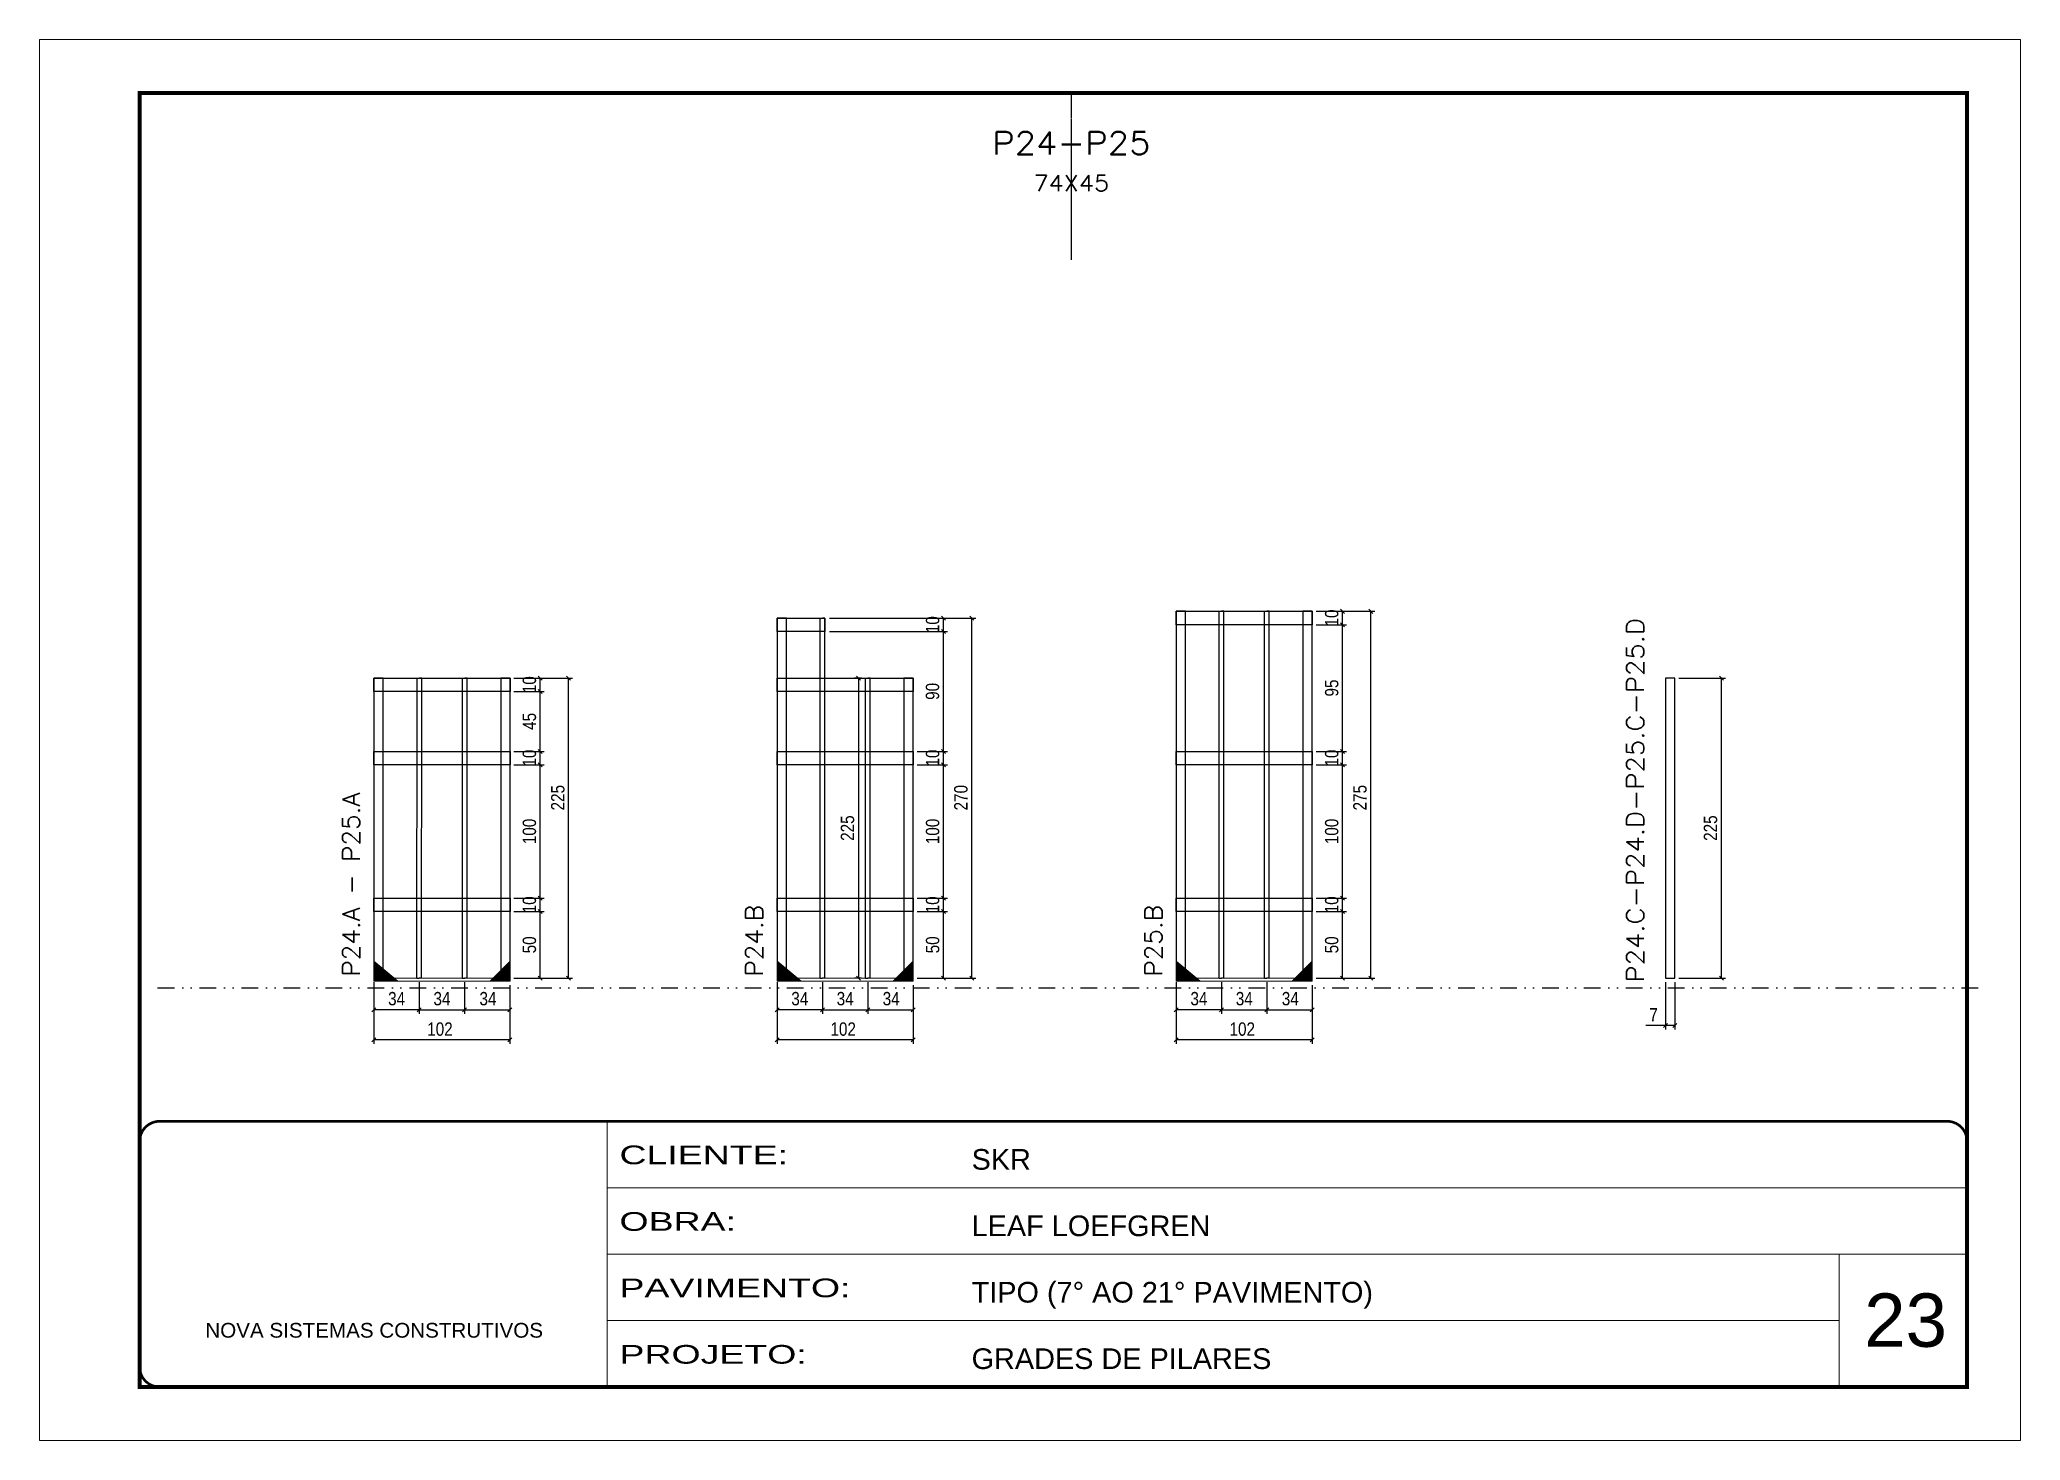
# Model space of a CAD drawing. Extents: x 14400 to 27878, y -21631 to 6985.
# Drawn here: x 17597 to 19082, y 192 to 1242 of the extents above; entities that cross this region are included whole.
import ezdxf
from ezdxf.enums import TextEntityAlignment as Align

# ---------------------------------------------------------------- set-up
doc = ezdxf.new("R2010")
doc.units = 0
for name, pattern in [('CONTINUO', [0]), ('DASHED', [0.75, 0.5, -0.25]), ('DIVIDE2', [0.625, 0.25, -0.125, 0, -0.125, 0, -0.125]), ('HIDDEN', [0.375, 0.25, -0.125])]:
    doc.linetypes.add(name, pattern=pattern)
for name, color, linetype, lineweight in [('CARIMBO', 255, 'Continuous', 9), ('Folhas', 255, 'Continuous', 9), ('Madeira', 126, 'Continuous', 18), ('Sarr 2.2x7', 40, 'Continuous', 9), ('SARRAFO DE PRESSAO', 251, 'DASHED', 9), ('Texto Seção', 7, 'Continuous', 15)]:
    doc.layers.add(name, color=color, linetype=linetype, lineweight=lineweight)
for name, color, linetype in [('COTA', 241, 'Continuous'), ('Nível', 160, 'Continuous'), ('SARR_2.2x10', 60, 'Continuous'), ('SARR_3.5x7', 81, 'Continuous'), ('SARR_7x7', 40, 'Continuous'), ('Texto de Titulo', 7, 'Continuous'), ('Texto Qtd Sarr', 242, 'Continuous')]:
    doc.layers.add(name, color=color, linetype=linetype)
doc.styles.add('ARIAL', font='arial.ttf')
doc.styles.add('COTA TECNICA', font='techl___.ttf', dxfattribs={"height": 10})
doc.styles.add('REGUA-120', font='ROMANS.shx', dxfattribs={"height": 15})
doc.styles.add('ROMANS', font='romans.shx')
doc.styles.add('Tecnologia', font='')
doc.styles.get('Tecnologia').set_extended_font_data('Forgotten Futurist')
doc.dimstyles.new('PAINEL', dxfattribs={"dimtxt": 10, "dimasz": 3, "dimexe": 3, "dimexo": 3, "dimgap": 3, "dimtad": 1, "dimdec": 1, "dimzin": 12, "dimdsep": 46, "dimtxsty": 'COTA TECNICA', "dimblk1": 'OBLIQUE', "dimblk2": 'OBLIQUE', "dimsah": 1, "dimcen": 0.9, "dimclrd": 4, "dimclre": 4, "dimclrt": 240, "dimadec": 1, "dimazin": 3, "dimtfac": 1, "dimtdec": 1, "dimtmove": 0, "dimatfit": 3, "dimfxl": 1, "dimtolj": 1, "dimtzin": 12, "dimarcsym": 0})

msp = doc.modelspace()

# ---------------------------------------------------------------- texts
at = {"layer": 'CARIMBO', "style": 'ARIAL'}
msp.add_text('23', height=40, dxfattribs=at).set_placement((18964.83, 262))
at = {"layer": 'Texto Seção', "style": 'REGUA-120'}
for s, width, p in [('P24.C-P24.D-P25.C-P25.D', 1.1, (18799.68, 535.02)), ('P24.A - P25.A', 1.05, (17836.96, 539.43)), ('P24.B', 1.05, (18139.18, 539.43)), ('P25.B', 1.05, (18438.45, 539.43))]:
    msp.add_text(s, height=13, rotation=90, dxfattribs=dict(at, width=width)).set_placement(p)

# ---------------------------------------------------------------- blocks, each defined once
blk = doc.blocks.new('9999999999')
at = {"color": 30, "linetype": 'CONTINUO'}
for p, q in [((98564.6, 34230.2), (98564.6, 34429.4)), ((98564.6, 34379.6), (99584, 34379.6)), ((98564.6, 34329.8), (99488, 34329.8)), ((99584, 34329.8), (99488, 34329.8)), ((99488, 34329.8), (99488, 34230.2)), ((98564.6, 34280), (99488, 34280))]:
    blk.add_line(p, q, dxfattribs=at)
at = {"color": 30, "linetype": 'CONTINUO', "const_width": 2}
blk.add_lwpolyline([(99584, 34230.2), (99584, 34414.4, 0.414214), (99569, 34429.4), (98229, 34429.4, 0.414214), (98214, 34414.4), (98214, 34245.2, 0.414214), (98229, 34230.2), (99584, 34230.2)], format="xyb", dxfattribs=at)
at = {"layer": 'Folhas'}
blk.add_lwpolyline([(98139, 34190.2), (99624, 34190.2), (99624, 35240.2), (98139, 35240.2)], close=True, dxfattribs=at)
at = {"layer": 'Folhas', "color": 30, "const_width": 3}
blk.add_lwpolyline([(98214, 34230.2), (99584, 34230.2), (99584, 35200.2), (98214, 35200.2)], close=True, dxfattribs=at)
at = {"color": 7, "linetype": 'Continuous', "ltscale": 5, "style": 'ARIAL'}
for s, height, p in [('SKR', 15.48, (98837.7, 34393.1)), ('LEAF LOEFGREN', 15.483, (98837.7, 34343.3)), ('TIPO (7° AO 21° PAVIMENTO)', 15.483, (98837.7, 34293.5)), ('NOVA SISTEMAS CONSTRUTIVOS', 11.059, (98263.2, 34267.2)), ('GRADES DE PILARES', 15.483, (98837.7, 34243.7))]:
    blk.add_text(s, height=height, dxfattribs=at).set_placement(p)
at = {"layer": 'Folhas', "color": 7, "style": 'Tecnologia', "width": 1.5}
for s, p in [('CLIENTE:', (98573.7, 34397.2)), ('OBRA:', (98573.7, 34347.3)), ('PAVIMENTO:', (98573.7, 34297.5)), ('PROJETO:', (98573.7, 34247.7))]:
    blk.add_text(s, height=14, dxfattribs=at).set_placement(p)
blk = doc.blocks.new('_Oblique')
at = {"color": 0, "linetype": 'ByBlock', "lineweight": -2}
blk.add_line((-0.5, -0.5), (0.5, 0.5), dxfattribs=at)
blk = doc.blocks.new('*D6844')
at = {"layer": 'COTA', "color": 4, "lineweight": -2, "transparency": 16777216}
for p, q in [((17847.6, 520.1), (17847.6, 489)), ((17949.6, 520.1), (17949.6, 489)), ((17949.6, 492), (17847.6, 492))]:
    blk.add_line(p, q, dxfattribs=at)
at = {"layer": 'Defpoints', "color": 0, "transparency": 16777216}
for p in [(17847.6, 523.1), (17949.6, 523.1), (17847.6, 492)]:
    blk.add_point(p, dxfattribs=at)
at = {"layer": 'COTA', "color": 4, "lineweight": -2, "transparency": 16777216, "xscale": 3, "yscale": 3, "zscale": 3, "rotation": 180}
blk.add_blockref('_Oblique', (17847.6, 492), dxfattribs=at)
at = {"layer": 'COTA', "color": 4, "lineweight": -2, "transparency": 16777216, "xscale": 3, "yscale": 3, "zscale": 3}
blk.add_blockref('_Oblique', (17949.6, 492), dxfattribs=at)
at = {"layer": 'COTA', "color": 240, "transparency": 16777216, "insert": (17897.1, 500.1), "char_height": 10, "attachment_point": 5, "style": 'COTA TECNICA'}
blk.add_mtext('\\A1;102', dxfattribs=at)
blk = doc.blocks.new('*D6845')
at = {"layer": 'COTA', "color": 4, "lineweight": -2, "transparency": 16777216}
for p, q in [((17847.6, 535.3), (17847.6, 511.6)), ((17881.6, 535.3), (17881.6, 511.6)), ((17881.6, 514.6), (17847.6, 514.6))]:
    blk.add_line(p, q, dxfattribs=at)
at = {"layer": 'Defpoints', "color": 0, "transparency": 16777216}
for p in [(17847.6, 538.3), (17881.6, 538.3), (17847.6, 514.6)]:
    blk.add_point(p, dxfattribs=at)
at = {"layer": 'COTA', "color": 4, "lineweight": -2, "transparency": 16777216, "xscale": 3, "yscale": 3, "zscale": 3, "rotation": 180}
blk.add_blockref('_Oblique', (17847.6, 514.6), dxfattribs=at)
at = {"layer": 'COTA', "color": 4, "lineweight": -2, "transparency": 16777216, "xscale": 3, "yscale": 3, "zscale": 3}
blk.add_blockref('_Oblique', (17881.6, 514.6), dxfattribs=at)
at = {"layer": 'COTA', "color": 240, "transparency": 16777216, "insert": (17864.6, 522.9), "char_height": 10, "attachment_point": 5, "style": 'COTA TECNICA'}
blk.add_mtext('\\A1;34', dxfattribs=at)
blk = doc.blocks.new('*D6846')
at = {"layer": 'COTA', "color": 4, "lineweight": -2, "transparency": 16777216}
for p, q in [((17915.6, 535.3), (17915.6, 511.6)), ((17949.6, 533.1), (17949.6, 511.6)), ((17915.6, 514.6), (17949.6, 514.6))]:
    blk.add_line(p, q, dxfattribs=at)
at = {"layer": 'Defpoints', "color": 0, "transparency": 16777216}
for p in [(17915.6, 538.3), (17949.6, 536.1), (17949.6, 514.6)]:
    blk.add_point(p, dxfattribs=at)
at = {"layer": 'COTA', "color": 4, "lineweight": -2, "transparency": 16777216, "xscale": 3, "yscale": 3, "zscale": 3, "rotation": 180}
blk.add_blockref('_Oblique', (17915.6, 514.6), dxfattribs=at)
at = {"layer": 'COTA', "color": 4, "lineweight": -2, "transparency": 16777216, "xscale": 3, "yscale": 3, "zscale": 3}
blk.add_blockref('_Oblique', (17949.6, 514.6), dxfattribs=at)
at = {"layer": 'COTA', "color": 240, "transparency": 16777216, "insert": (17933.1, 522.9), "char_height": 10, "attachment_point": 5, "style": 'COTA TECNICA'}
blk.add_mtext('\\A1;34', dxfattribs=at)
blk = doc.blocks.new('*D6847')
at = {"layer": 'COTA', "color": 4, "lineweight": -2, "transparency": 16777216}
for p, q in [((17952.6, 588.3), (17975.3, 588.3)), ((17972.3, 538.3), (17972.3, 588.3)), ((17952.6, 538.3), (17975.3, 538.3))]:
    blk.add_line(p, q, dxfattribs=at)
at = {"layer": 'Defpoints', "color": 0, "transparency": 16777216}
for p in [(17949.6, 588.3), (17972.3, 588.3), (17949.6, 538.3)]:
    blk.add_point(p, dxfattribs=at)
at = {"layer": 'COTA', "color": 4, "lineweight": -2, "transparency": 16777216, "xscale": 3, "yscale": 3, "zscale": 3}
for p, rotation in [((17972.3, 588.3), 90), ((17972.3, 538.3), 270)]:
    blk.add_blockref('_Oblique', p, dxfattribs=dict(at, rotation=rotation))
at = {"layer": 'COTA', "color": 240, "transparency": 16777216, "insert": (17964.2, 563.3), "char_height": 10, "attachment_point": 5, "rotation": 90, "style": 'COTA TECNICA'}
blk.add_mtext('\\A1;50', dxfattribs=at)
blk = doc.blocks.new('*D6848')
at = {"layer": 'COTA', "color": 4, "lineweight": -2, "transparency": 16777216}
for p, q in [((17881.6, 535.3), (17881.6, 511.6)), ((17915.6, 535.3), (17915.6, 511.6)), ((17881.6, 514.6), (17915.6, 514.6))]:
    blk.add_line(p, q, dxfattribs=at)
at = {"layer": 'Defpoints', "color": 0, "transparency": 16777216}
for p in [(17881.6, 538.3), (17915.6, 538.3), (17915.6, 514.6)]:
    blk.add_point(p, dxfattribs=at)
at = {"layer": 'COTA', "color": 4, "lineweight": -2, "transparency": 16777216, "xscale": 3, "yscale": 3, "zscale": 3, "rotation": 180}
blk.add_blockref('_Oblique', (17881.6, 514.6), dxfattribs=at)
at = {"layer": 'COTA', "color": 4, "lineweight": -2, "transparency": 16777216, "xscale": 3, "yscale": 3, "zscale": 3}
blk.add_blockref('_Oblique', (17915.6, 514.6), dxfattribs=at)
at = {"layer": 'COTA', "color": 240, "transparency": 16777216, "insert": (17898.6, 522.9), "char_height": 10, "attachment_point": 5, "style": 'COTA TECNICA'}
blk.add_mtext('\\A1;34', dxfattribs=at)
blk = doc.blocks.new('*D6849')
at = {"layer": 'COTA', "color": 4, "lineweight": -2, "transparency": 16777216}
for p, q in [((17952.6, 598.3), (17975.3, 598.3)), ((17972.3, 588.3), (17972.3, 598.3)), ((17952.6, 588.3), (17975.3, 588.3))]:
    blk.add_line(p, q, dxfattribs=at)
at = {"layer": 'Defpoints', "color": 0, "transparency": 16777216}
for p in [(17949.6, 598.3), (17972.3, 598.3), (17949.6, 588.3)]:
    blk.add_point(p, dxfattribs=at)
at = {"layer": 'COTA', "color": 4, "lineweight": -2, "transparency": 16777216, "xscale": 3, "yscale": 3, "zscale": 3}
for p, rotation in [((17972.3, 598.3), 90), ((17972.3, 588.3), 270)]:
    blk.add_blockref('_Oblique', p, dxfattribs=dict(at, rotation=rotation))
at = {"layer": 'COTA', "color": 240, "transparency": 16777216, "insert": (17964.2, 593.3), "char_height": 10, "attachment_point": 5, "rotation": 90, "style": 'COTA TECNICA'}
blk.add_mtext('\\A1;10', dxfattribs=at)
blk = doc.blocks.new('*D6850')
at = {"layer": 'COTA', "color": 4, "lineweight": -2, "transparency": 16777216}
for p, q in [((17952.6, 698.3), (17975.3, 698.3)), ((17972.3, 598.3), (17972.3, 698.3)), ((17952.6, 598.3), (17975.3, 598.3))]:
    blk.add_line(p, q, dxfattribs=at)
at = {"layer": 'Defpoints', "color": 0, "transparency": 16777216}
for p in [(17949.6, 698.3), (17972.3, 698.3), (17949.6, 598.3)]:
    blk.add_point(p, dxfattribs=at)
at = {"layer": 'COTA', "color": 4, "lineweight": -2, "transparency": 16777216, "xscale": 3, "yscale": 3, "zscale": 3}
for p, rotation in [((17972.3, 698.3), 90), ((17972.3, 598.3), 270)]:
    blk.add_blockref('_Oblique', p, dxfattribs=dict(at, rotation=rotation))
at = {"layer": 'COTA', "color": 240, "transparency": 16777216, "insert": (17964.2, 648.3), "char_height": 10, "attachment_point": 5, "rotation": 90, "style": 'COTA TECNICA'}
blk.add_mtext('\\A1;100', dxfattribs=at)
blk = doc.blocks.new('*D6851')
at = {"layer": 'COTA', "color": 4, "lineweight": -2, "transparency": 16777216}
for p, q in [((17952.6, 708.3), (17975.3, 708.3)), ((17952.6, 698.3), (17975.3, 698.3)), ((17972.3, 698.3), (17972.3, 708.3))]:
    blk.add_line(p, q, dxfattribs=at)
at = {"layer": 'Defpoints', "color": 0, "transparency": 16777216}
for p in [(17949.6, 708.3), (17949.6, 698.3), (17972.3, 708.3)]:
    blk.add_point(p, dxfattribs=at)
at = {"layer": 'COTA', "color": 4, "lineweight": -2, "transparency": 16777216, "xscale": 3, "yscale": 3, "zscale": 3}
for p, rotation in [((17972.3, 708.3), 90), ((17972.3, 698.3), 270)]:
    blk.add_blockref('_Oblique', p, dxfattribs=dict(at, rotation=rotation))
at = {"layer": 'COTA', "color": 240, "transparency": 16777216, "insert": (17964.2, 703.3), "char_height": 10, "attachment_point": 5, "rotation": 90, "style": 'COTA TECNICA'}
blk.add_mtext('\\A1;10', dxfattribs=at)
blk = doc.blocks.new('*D6852')
at = {"layer": 'COTA', "color": 4, "lineweight": -2, "transparency": 16777216}
for p, q in [((17952.6, 753.3), (17975.3, 753.3)), ((17972.3, 708.3), (17972.3, 753.3)), ((17952.6, 708.3), (17975.3, 708.3))]:
    blk.add_line(p, q, dxfattribs=at)
at = {"layer": 'Defpoints', "color": 0, "transparency": 16777216}
for p in [(17949.6, 753.3), (17972.3, 753.3), (17949.6, 708.3)]:
    blk.add_point(p, dxfattribs=at)
at = {"layer": 'COTA', "color": 4, "lineweight": -2, "transparency": 16777216, "xscale": 3, "yscale": 3, "zscale": 3}
for p, rotation in [((17972.3, 753.3), 90), ((17972.3, 708.3), 270)]:
    blk.add_blockref('_Oblique', p, dxfattribs=dict(at, rotation=rotation))
at = {"layer": 'COTA', "color": 240, "transparency": 16777216, "insert": (17964.2, 730.8), "char_height": 10, "attachment_point": 5, "rotation": 90, "style": 'COTA TECNICA'}
blk.add_mtext('\\A1;45', dxfattribs=at)
blk = doc.blocks.new('*D6853')
at = {"layer": 'COTA', "color": 4, "lineweight": -2, "transparency": 16777216}
for p, q in [((17952.6, 763.3), (17975.3, 763.3)), ((17972.3, 753.3), (17972.3, 763.3)), ((17952.6, 753.3), (17975.3, 753.3))]:
    blk.add_line(p, q, dxfattribs=at)
at = {"layer": 'Defpoints', "color": 0, "transparency": 16777216}
for p in [(17949.6, 763.3), (17972.3, 763.3), (17949.6, 753.3)]:
    blk.add_point(p, dxfattribs=at)
at = {"layer": 'COTA', "color": 4, "lineweight": -2, "transparency": 16777216, "xscale": 3, "yscale": 3, "zscale": 3}
for p, rotation in [((17972.3, 763.3), 90), ((17972.3, 753.3), 270)]:
    blk.add_blockref('_Oblique', p, dxfattribs=dict(at, rotation=rotation))
at = {"layer": 'COTA', "color": 240, "transparency": 16777216, "insert": (17964.2, 758.3), "char_height": 10, "attachment_point": 5, "rotation": 90, "style": 'COTA TECNICA'}
blk.add_mtext('\\A1;10', dxfattribs=at)
blk = doc.blocks.new('*D6854')
at = {"layer": 'COTA', "color": 4, "lineweight": -2, "transparency": 16777216}
for p, q in [((17952.6, 763.3), (17996.6, 763.3)), ((17993.6, 538.3), (17993.6, 763.3)), ((17952.6, 538.3), (17996.6, 538.3))]:
    blk.add_line(p, q, dxfattribs=at)
at = {"layer": 'Defpoints', "color": 0, "transparency": 16777216}
for p in [(17949.6, 763.3), (17993.6, 763.3), (17949.6, 538.3)]:
    blk.add_point(p, dxfattribs=at)
at = {"layer": 'COTA', "color": 4, "lineweight": -2, "transparency": 16777216, "xscale": 3, "yscale": 3, "zscale": 3}
for p, rotation in [((17993.6, 763.3), 90), ((17993.6, 538.3), 270)]:
    blk.add_blockref('_Oblique', p, dxfattribs=dict(at, rotation=rotation))
at = {"layer": 'COTA', "color": 240, "transparency": 16777216, "insert": (17985.5, 673.6), "char_height": 10, "attachment_point": 5, "rotation": 90, "style": 'COTA TECNICA'}
blk.add_mtext('\\A1;225', dxfattribs=at)
blk = doc.blocks.new('titulo1')
at = {"layer": 'Defpoints', "color": 252, "linetype": 'HIDDEN', "ltscale": 2}
blk.add_line((0, 0), (0, 125), dxfattribs=at)
at = {"layer": 'Defpoints', "style": 'ROMANS', "oblique": 15}
blk.add_attdef('FOLHA', text='', height=10, dxfattribs=at).set_placement((0, 15.6), align=Align.MIDDLE_CENTER)
at = {"layer": 'Texto Qtd Sarr', "color": 3, "style": 'ROMANS', "oblique": 15}
for tag, height, p in [('TITULO', 17, (0, 71.4)), ('SEÇÃO', 12, (0, 41.5))]:
    blk.add_attdef(tag, text='', height=height, dxfattribs=at).set_placement(p, align=Align.MIDDLE_CENTER)
blk = doc.blocks.new('*D6855')
at = {"layer": 'COTA', "color": 4, "lineweight": -2, "transparency": 16777216}
for p, q in [((18149.9, 520.1), (18149.9, 489)), ((18251.9, 520.1), (18251.9, 489)), ((18251.9, 492), (18149.9, 492))]:
    blk.add_line(p, q, dxfattribs=at)
at = {"layer": 'Defpoints', "color": 0, "transparency": 16777216}
for p in [(18149.9, 523.1), (18251.9, 523.1), (18149.9, 492)]:
    blk.add_point(p, dxfattribs=at)
at = {"layer": 'COTA', "color": 4, "lineweight": -2, "transparency": 16777216, "xscale": 3, "yscale": 3, "zscale": 3, "rotation": 180}
blk.add_blockref('_Oblique', (18149.9, 492), dxfattribs=at)
at = {"layer": 'COTA', "color": 4, "lineweight": -2, "transparency": 16777216, "xscale": 3, "yscale": 3, "zscale": 3}
blk.add_blockref('_Oblique', (18251.9, 492), dxfattribs=at)
at = {"layer": 'COTA', "color": 240, "transparency": 16777216, "insert": (18199.4, 500.1), "char_height": 10, "attachment_point": 5, "style": 'COTA TECNICA'}
blk.add_mtext('\\A1;102', dxfattribs=at)
blk = doc.blocks.new('*D6856')
at = {"layer": 'COTA', "color": 4, "lineweight": -2, "transparency": 16777216}
for p, q in [((18149.9, 535.3), (18149.9, 511.6)), ((18183.9, 535.3), (18183.9, 511.6)), ((18183.9, 514.6), (18149.9, 514.6))]:
    blk.add_line(p, q, dxfattribs=at)
at = {"layer": 'Defpoints', "color": 0, "transparency": 16777216}
for p in [(18149.9, 538.3), (18183.9, 538.3), (18149.9, 514.6)]:
    blk.add_point(p, dxfattribs=at)
at = {"layer": 'COTA', "color": 4, "lineweight": -2, "transparency": 16777216, "xscale": 3, "yscale": 3, "zscale": 3, "rotation": 180}
blk.add_blockref('_Oblique', (18149.9, 514.6), dxfattribs=at)
at = {"layer": 'COTA', "color": 4, "lineweight": -2, "transparency": 16777216, "xscale": 3, "yscale": 3, "zscale": 3}
blk.add_blockref('_Oblique', (18183.9, 514.6), dxfattribs=at)
at = {"layer": 'COTA', "color": 240, "transparency": 16777216, "insert": (18166.9, 522.9), "char_height": 10, "attachment_point": 5, "style": 'COTA TECNICA'}
blk.add_mtext('\\A1;34', dxfattribs=at)
blk = doc.blocks.new('*D6857')
at = {"layer": 'COTA', "color": 4, "lineweight": -2, "transparency": 16777216}
for p, q in [((18217.9, 535.3), (18217.9, 511.6)), ((18251.9, 533.1), (18251.9, 511.6)), ((18217.9, 514.6), (18251.9, 514.6))]:
    blk.add_line(p, q, dxfattribs=at)
at = {"layer": 'Defpoints', "color": 0, "transparency": 16777216}
for p in [(18217.9, 538.3), (18251.9, 536.1), (18251.9, 514.6)]:
    blk.add_point(p, dxfattribs=at)
at = {"layer": 'COTA', "color": 4, "lineweight": -2, "transparency": 16777216, "xscale": 3, "yscale": 3, "zscale": 3, "rotation": 180}
blk.add_blockref('_Oblique', (18217.9, 514.6), dxfattribs=at)
at = {"layer": 'COTA', "color": 4, "lineweight": -2, "transparency": 16777216, "xscale": 3, "yscale": 3, "zscale": 3}
blk.add_blockref('_Oblique', (18251.9, 514.6), dxfattribs=at)
at = {"layer": 'COTA', "color": 240, "transparency": 16777216, "insert": (18235.4, 522.9), "char_height": 10, "attachment_point": 5, "style": 'COTA TECNICA'}
blk.add_mtext('\\A1;34', dxfattribs=at)
blk = doc.blocks.new('*D6858')
at = {"layer": 'COTA', "color": 4, "lineweight": -2, "transparency": 16777216}
for p, q in [((18254.9, 588.3), (18277.6, 588.3)), ((18274.6, 538.3), (18274.6, 588.3)), ((18254.9, 538.3), (18277.6, 538.3))]:
    blk.add_line(p, q, dxfattribs=at)
at = {"layer": 'Defpoints', "color": 0, "transparency": 16777216}
for p in [(18251.9, 588.3), (18274.6, 588.3), (18251.9, 538.3)]:
    blk.add_point(p, dxfattribs=at)
at = {"layer": 'COTA', "color": 4, "lineweight": -2, "transparency": 16777216, "xscale": 3, "yscale": 3, "zscale": 3}
for p, rotation in [((18274.6, 588.3), 90), ((18274.6, 538.3), 270)]:
    blk.add_blockref('_Oblique', p, dxfattribs=dict(at, rotation=rotation))
at = {"layer": 'COTA', "color": 240, "transparency": 16777216, "insert": (18266.5, 563.3), "char_height": 10, "attachment_point": 5, "rotation": 90, "style": 'COTA TECNICA'}
blk.add_mtext('\\A1;50', dxfattribs=at)
blk = doc.blocks.new('*D6859')
at = {"layer": 'COTA', "color": 4, "lineweight": -2, "transparency": 16777216}
for p, q in [((18183.9, 535.3), (18183.9, 511.6)), ((18217.9, 535.3), (18217.9, 511.6)), ((18183.9, 514.6), (18217.9, 514.6))]:
    blk.add_line(p, q, dxfattribs=at)
at = {"layer": 'Defpoints', "color": 0, "transparency": 16777216}
for p in [(18183.9, 538.3), (18217.9, 538.3), (18217.9, 514.6)]:
    blk.add_point(p, dxfattribs=at)
at = {"layer": 'COTA', "color": 4, "lineweight": -2, "transparency": 16777216, "xscale": 3, "yscale": 3, "zscale": 3, "rotation": 180}
blk.add_blockref('_Oblique', (18183.9, 514.6), dxfattribs=at)
at = {"layer": 'COTA', "color": 4, "lineweight": -2, "transparency": 16777216, "xscale": 3, "yscale": 3, "zscale": 3}
blk.add_blockref('_Oblique', (18217.9, 514.6), dxfattribs=at)
at = {"layer": 'COTA', "color": 240, "transparency": 16777216, "insert": (18200.9, 522.9), "char_height": 10, "attachment_point": 5, "style": 'COTA TECNICA'}
blk.add_mtext('\\A1;34', dxfattribs=at)
blk = doc.blocks.new('*D6860')
at = {"layer": 'COTA', "color": 4, "lineweight": -2, "transparency": 16777216}
for p, q in [((18254.9, 598.3), (18277.6, 598.3)), ((18274.6, 588.3), (18274.6, 598.3)), ((18254.9, 588.3), (18277.6, 588.3))]:
    blk.add_line(p, q, dxfattribs=at)
at = {"layer": 'Defpoints', "color": 0, "transparency": 16777216}
for p in [(18251.9, 598.3), (18274.6, 598.3), (18251.9, 588.3)]:
    blk.add_point(p, dxfattribs=at)
at = {"layer": 'COTA', "color": 4, "lineweight": -2, "transparency": 16777216, "xscale": 3, "yscale": 3, "zscale": 3}
for p, rotation in [((18274.6, 598.3), 90), ((18274.6, 588.3), 270)]:
    blk.add_blockref('_Oblique', p, dxfattribs=dict(at, rotation=rotation))
at = {"layer": 'COTA', "color": 240, "transparency": 16777216, "insert": (18266.5, 593.3), "char_height": 10, "attachment_point": 5, "rotation": 90, "style": 'COTA TECNICA'}
blk.add_mtext('\\A1;10', dxfattribs=at)
blk = doc.blocks.new('*D6861')
at = {"layer": 'COTA', "color": 4, "lineweight": -2, "transparency": 16777216}
for p, q in [((18254.9, 698.3), (18277.6, 698.3)), ((18274.6, 598.3), (18274.6, 698.3)), ((18254.9, 598.3), (18277.6, 598.3))]:
    blk.add_line(p, q, dxfattribs=at)
at = {"layer": 'Defpoints', "color": 0, "transparency": 16777216}
for p in [(18251.9, 698.3), (18274.6, 698.3), (18251.9, 598.3)]:
    blk.add_point(p, dxfattribs=at)
at = {"layer": 'COTA', "color": 4, "lineweight": -2, "transparency": 16777216, "xscale": 3, "yscale": 3, "zscale": 3}
for p, rotation in [((18274.6, 698.3), 90), ((18274.6, 598.3), 270)]:
    blk.add_blockref('_Oblique', p, dxfattribs=dict(at, rotation=rotation))
at = {"layer": 'COTA', "color": 240, "transparency": 16777216, "insert": (18266.5, 648.3), "char_height": 10, "attachment_point": 5, "rotation": 90, "style": 'COTA TECNICA'}
blk.add_mtext('\\A1;100', dxfattribs=at)
blk = doc.blocks.new('*D6862')
at = {"layer": 'COTA', "color": 4, "lineweight": -2, "transparency": 16777216}
for p, q in [((18254.9, 708.3), (18277.6, 708.3)), ((18254.9, 698.3), (18277.6, 698.3)), ((18274.6, 698.3), (18274.6, 708.3))]:
    blk.add_line(p, q, dxfattribs=at)
at = {"layer": 'Defpoints', "color": 0, "transparency": 16777216}
for p in [(18251.9, 708.3), (18251.9, 698.3), (18274.6, 708.3)]:
    blk.add_point(p, dxfattribs=at)
at = {"layer": 'COTA', "color": 4, "lineweight": -2, "transparency": 16777216, "xscale": 3, "yscale": 3, "zscale": 3}
for p, rotation in [((18274.6, 708.3), 90), ((18274.6, 698.3), 270)]:
    blk.add_blockref('_Oblique', p, dxfattribs=dict(at, rotation=rotation))
at = {"layer": 'COTA', "color": 240, "transparency": 16777216, "insert": (18266.5, 703.3), "char_height": 10, "attachment_point": 5, "rotation": 90, "style": 'COTA TECNICA'}
blk.add_mtext('\\A1;10', dxfattribs=at)
blk = doc.blocks.new('*D6863')
at = {"layer": 'COTA', "color": 4, "lineweight": -2, "transparency": 16777216}
for p, q in [((18189.2, 798.3), (18277.6, 798.3)), ((18274.6, 708.3), (18274.6, 798.3)), ((18254.9, 708.3), (18277.6, 708.3))]:
    blk.add_line(p, q, dxfattribs=at)
at = {"layer": 'Defpoints', "color": 0, "transparency": 16777216}
for p in [(18186.2, 798.3), (18274.6, 798.3), (18251.9, 708.3)]:
    blk.add_point(p, dxfattribs=at)
at = {"layer": 'COTA', "color": 4, "lineweight": -2, "transparency": 16777216, "xscale": 3, "yscale": 3, "zscale": 3}
for p, rotation in [((18274.6, 798.3), 90), ((18274.6, 708.3), 270)]:
    blk.add_blockref('_Oblique', p, dxfattribs=dict(at, rotation=rotation))
at = {"layer": 'COTA', "color": 240, "transparency": 16777216, "insert": (18266.4, 753.3), "char_height": 10, "attachment_point": 5, "rotation": 90, "style": 'COTA TECNICA'}
blk.add_mtext('\\A1;90', dxfattribs=at)
blk = doc.blocks.new('*D6864')
at = {"layer": 'COTA', "color": 4, "lineweight": -2, "transparency": 16777216}
for p, q in [((18189.2, 808.3), (18277.6, 808.3)), ((18274.6, 798.3), (18274.6, 808.3)), ((18189.2, 798.3), (18277.6, 798.3))]:
    blk.add_line(p, q, dxfattribs=at)
at = {"layer": 'Defpoints', "color": 0, "transparency": 16777216}
for p in [(18186.2, 808.3), (18274.6, 808.3), (18186.2, 798.3)]:
    blk.add_point(p, dxfattribs=at)
at = {"layer": 'COTA', "color": 4, "lineweight": -2, "transparency": 16777216, "xscale": 3, "yscale": 3, "zscale": 3}
for p, rotation in [((18274.6, 808.3), 90), ((18274.6, 798.3), 270)]:
    blk.add_blockref('_Oblique', p, dxfattribs=dict(at, rotation=rotation))
at = {"layer": 'COTA', "color": 240, "transparency": 16777216, "insert": (18266.5, 803.3), "char_height": 10, "attachment_point": 5, "rotation": 90, "style": 'COTA TECNICA'}
blk.add_mtext('\\A1;10', dxfattribs=at)
blk = doc.blocks.new('*D6865')
at = {"layer": 'COTA', "color": 4, "lineweight": -2, "transparency": 16777216}
for p, q in [((18189.2, 808.3), (18298.8, 808.3)), ((18295.8, 538.3), (18295.8, 808.3)), ((18254.9, 538.3), (18298.8, 538.3))]:
    blk.add_line(p, q, dxfattribs=at)
at = {"layer": 'Defpoints', "color": 0, "transparency": 16777216}
for p in [(18186.2, 808.3), (18295.8, 808.3), (18251.9, 538.3)]:
    blk.add_point(p, dxfattribs=at)
at = {"layer": 'COTA', "color": 4, "lineweight": -2, "transparency": 16777216, "xscale": 3, "yscale": 3, "zscale": 3}
for p, rotation in [((18295.8, 808.3), 90), ((18295.8, 538.3), 270)]:
    blk.add_blockref('_Oblique', p, dxfattribs=dict(at, rotation=rotation))
at = {"layer": 'COTA', "color": 240, "transparency": 16777216, "insert": (18287.7, 673.6), "char_height": 10, "attachment_point": 5, "rotation": 90, "style": 'COTA TECNICA'}
blk.add_mtext('\\A1;270', dxfattribs=at)
blk = doc.blocks.new('*D6866')
at = {"layer": 'COTA', "color": 4, "lineweight": -2, "transparency": 16777216}
for p, q in [((18449.1, 520.1), (18449.1, 489)), ((18551.1, 520.1), (18551.1, 489)), ((18551.1, 492), (18449.1, 492))]:
    blk.add_line(p, q, dxfattribs=at)
at = {"layer": 'Defpoints', "color": 0, "transparency": 16777216}
for p in [(18449.1, 523.1), (18551.1, 523.1), (18449.1, 492)]:
    blk.add_point(p, dxfattribs=at)
at = {"layer": 'COTA', "color": 4, "lineweight": -2, "transparency": 16777216, "xscale": 3, "yscale": 3, "zscale": 3, "rotation": 180}
blk.add_blockref('_Oblique', (18449.1, 492), dxfattribs=at)
at = {"layer": 'COTA', "color": 4, "lineweight": -2, "transparency": 16777216, "xscale": 3, "yscale": 3, "zscale": 3}
blk.add_blockref('_Oblique', (18551.1, 492), dxfattribs=at)
at = {"layer": 'COTA', "color": 240, "transparency": 16777216, "insert": (18498.6, 500.1), "char_height": 10, "attachment_point": 5, "style": 'COTA TECNICA'}
blk.add_mtext('\\A1;102', dxfattribs=at)
blk = doc.blocks.new('*D6867')
at = {"layer": 'COTA', "color": 4, "lineweight": -2, "transparency": 16777216}
for p, q in [((18449.1, 535.3), (18449.1, 511.6)), ((18483.1, 535.3), (18483.1, 511.6)), ((18483.1, 514.6), (18449.1, 514.6))]:
    blk.add_line(p, q, dxfattribs=at)
at = {"layer": 'Defpoints', "color": 0, "transparency": 16777216}
for p in [(18449.1, 538.3), (18483.1, 538.3), (18449.1, 514.6)]:
    blk.add_point(p, dxfattribs=at)
at = {"layer": 'COTA', "color": 4, "lineweight": -2, "transparency": 16777216, "xscale": 3, "yscale": 3, "zscale": 3, "rotation": 180}
blk.add_blockref('_Oblique', (18449.1, 514.6), dxfattribs=at)
at = {"layer": 'COTA', "color": 4, "lineweight": -2, "transparency": 16777216, "xscale": 3, "yscale": 3, "zscale": 3}
blk.add_blockref('_Oblique', (18483.1, 514.6), dxfattribs=at)
at = {"layer": 'COTA', "color": 240, "transparency": 16777216, "insert": (18466.1, 522.9), "char_height": 10, "attachment_point": 5, "style": 'COTA TECNICA'}
blk.add_mtext('\\A1;34', dxfattribs=at)
blk = doc.blocks.new('*D6868')
at = {"layer": 'COTA', "color": 4, "lineweight": -2, "transparency": 16777216}
for p, q in [((18517.1, 535.3), (18517.1, 511.6)), ((18551.1, 533.1), (18551.1, 511.6)), ((18517.1, 514.6), (18551.1, 514.6))]:
    blk.add_line(p, q, dxfattribs=at)
at = {"layer": 'Defpoints', "color": 0, "transparency": 16777216}
for p in [(18517.1, 538.3), (18551.1, 536.1), (18551.1, 514.6)]:
    blk.add_point(p, dxfattribs=at)
at = {"layer": 'COTA', "color": 4, "lineweight": -2, "transparency": 16777216, "xscale": 3, "yscale": 3, "zscale": 3, "rotation": 180}
blk.add_blockref('_Oblique', (18517.1, 514.6), dxfattribs=at)
at = {"layer": 'COTA', "color": 4, "lineweight": -2, "transparency": 16777216, "xscale": 3, "yscale": 3, "zscale": 3}
blk.add_blockref('_Oblique', (18551.1, 514.6), dxfattribs=at)
at = {"layer": 'COTA', "color": 240, "transparency": 16777216, "insert": (18534.6, 522.9), "char_height": 10, "attachment_point": 5, "style": 'COTA TECNICA'}
blk.add_mtext('\\A1;34', dxfattribs=at)
blk = doc.blocks.new('*D6869')
at = {"layer": 'COTA', "color": 4, "lineweight": -2, "transparency": 16777216}
for p, q in [((18554.1, 588.3), (18576.8, 588.3)), ((18573.8, 538.3), (18573.8, 588.3)), ((18554.1, 538.3), (18576.8, 538.3))]:
    blk.add_line(p, q, dxfattribs=at)
at = {"layer": 'Defpoints', "color": 0, "transparency": 16777216}
for p in [(18551.1, 588.3), (18573.8, 588.3), (18551.1, 538.3)]:
    blk.add_point(p, dxfattribs=at)
at = {"layer": 'COTA', "color": 4, "lineweight": -2, "transparency": 16777216, "xscale": 3, "yscale": 3, "zscale": 3}
for p, rotation in [((18573.8, 588.3), 90), ((18573.8, 538.3), 270)]:
    blk.add_blockref('_Oblique', p, dxfattribs=dict(at, rotation=rotation))
at = {"layer": 'COTA', "color": 240, "transparency": 16777216, "insert": (18565.7, 563.3), "char_height": 10, "attachment_point": 5, "rotation": 90, "style": 'COTA TECNICA'}
blk.add_mtext('\\A1;50', dxfattribs=at)
blk = doc.blocks.new('*D6870')
at = {"layer": 'COTA', "color": 4, "lineweight": -2, "transparency": 16777216}
for p, q in [((18483.1, 535.3), (18483.1, 511.6)), ((18517.1, 535.3), (18517.1, 511.6)), ((18483.1, 514.6), (18517.1, 514.6))]:
    blk.add_line(p, q, dxfattribs=at)
at = {"layer": 'Defpoints', "color": 0, "transparency": 16777216}
for p in [(18483.1, 538.3), (18517.1, 538.3), (18517.1, 514.6)]:
    blk.add_point(p, dxfattribs=at)
at = {"layer": 'COTA', "color": 4, "lineweight": -2, "transparency": 16777216, "xscale": 3, "yscale": 3, "zscale": 3, "rotation": 180}
blk.add_blockref('_Oblique', (18483.1, 514.6), dxfattribs=at)
at = {"layer": 'COTA', "color": 4, "lineweight": -2, "transparency": 16777216, "xscale": 3, "yscale": 3, "zscale": 3}
blk.add_blockref('_Oblique', (18517.1, 514.6), dxfattribs=at)
at = {"layer": 'COTA', "color": 240, "transparency": 16777216, "insert": (18500.1, 522.9), "char_height": 10, "attachment_point": 5, "style": 'COTA TECNICA'}
blk.add_mtext('\\A1;34', dxfattribs=at)
blk = doc.blocks.new('*D6871')
at = {"layer": 'COTA', "color": 4, "lineweight": -2, "transparency": 16777216}
for p, q in [((18554.1, 598.3), (18576.8, 598.3)), ((18573.8, 588.3), (18573.8, 598.3)), ((18554.1, 588.3), (18576.8, 588.3))]:
    blk.add_line(p, q, dxfattribs=at)
at = {"layer": 'Defpoints', "color": 0, "transparency": 16777216}
for p in [(18551.1, 598.3), (18573.8, 598.3), (18551.1, 588.3)]:
    blk.add_point(p, dxfattribs=at)
at = {"layer": 'COTA', "color": 4, "lineweight": -2, "transparency": 16777216, "xscale": 3, "yscale": 3, "zscale": 3}
for p, rotation in [((18573.8, 598.3), 90), ((18573.8, 588.3), 270)]:
    blk.add_blockref('_Oblique', p, dxfattribs=dict(at, rotation=rotation))
at = {"layer": 'COTA', "color": 240, "transparency": 16777216, "insert": (18565.7, 593.3), "char_height": 10, "attachment_point": 5, "rotation": 90, "style": 'COTA TECNICA'}
blk.add_mtext('\\A1;10', dxfattribs=at)
blk = doc.blocks.new('*D6872')
at = {"layer": 'COTA', "color": 4, "lineweight": -2, "transparency": 16777216}
for p, q in [((18554.1, 698.3), (18576.8, 698.3)), ((18573.8, 598.3), (18573.8, 698.3)), ((18554.1, 598.3), (18576.8, 598.3))]:
    blk.add_line(p, q, dxfattribs=at)
at = {"layer": 'Defpoints', "color": 0, "transparency": 16777216}
for p in [(18551.1, 698.3), (18573.8, 698.3), (18551.1, 598.3)]:
    blk.add_point(p, dxfattribs=at)
at = {"layer": 'COTA', "color": 4, "lineweight": -2, "transparency": 16777216, "xscale": 3, "yscale": 3, "zscale": 3}
for p, rotation in [((18573.8, 698.3), 90), ((18573.8, 598.3), 270)]:
    blk.add_blockref('_Oblique', p, dxfattribs=dict(at, rotation=rotation))
at = {"layer": 'COTA', "color": 240, "transparency": 16777216, "insert": (18565.7, 648.3), "char_height": 10, "attachment_point": 5, "rotation": 90, "style": 'COTA TECNICA'}
blk.add_mtext('\\A1;100', dxfattribs=at)
blk = doc.blocks.new('*D6873')
at = {"layer": 'COTA', "color": 4, "lineweight": -2, "transparency": 16777216}
for p, q in [((18554.1, 708.3), (18576.8, 708.3)), ((18554.1, 698.3), (18576.8, 698.3)), ((18573.8, 698.3), (18573.8, 708.3))]:
    blk.add_line(p, q, dxfattribs=at)
at = {"layer": 'Defpoints', "color": 0, "transparency": 16777216}
for p in [(18551.1, 708.3), (18551.1, 698.3), (18573.8, 708.3)]:
    blk.add_point(p, dxfattribs=at)
at = {"layer": 'COTA', "color": 4, "lineweight": -2, "transparency": 16777216, "xscale": 3, "yscale": 3, "zscale": 3}
for p, rotation in [((18573.8, 708.3), 90), ((18573.8, 698.3), 270)]:
    blk.add_blockref('_Oblique', p, dxfattribs=dict(at, rotation=rotation))
at = {"layer": 'COTA', "color": 240, "transparency": 16777216, "insert": (18565.7, 703.3), "char_height": 10, "attachment_point": 5, "rotation": 90, "style": 'COTA TECNICA'}
blk.add_mtext('\\A1;10', dxfattribs=at)
blk = doc.blocks.new('*D6874')
at = {"layer": 'COTA', "color": 4, "lineweight": -2, "transparency": 16777216}
for p, q in [((18554.1, 803.3), (18576.8, 803.3)), ((18573.8, 708.3), (18573.8, 803.3)), ((18554.1, 708.3), (18576.8, 708.3))]:
    blk.add_line(p, q, dxfattribs=at)
at = {"layer": 'Defpoints', "color": 0, "transparency": 16777216}
for p in [(18551.1, 803.3), (18573.8, 803.3), (18551.1, 708.3)]:
    blk.add_point(p, dxfattribs=at)
at = {"layer": 'COTA', "color": 4, "lineweight": -2, "transparency": 16777216, "xscale": 3, "yscale": 3, "zscale": 3}
for p, rotation in [((18573.8, 803.3), 90), ((18573.8, 708.3), 270)]:
    blk.add_blockref('_Oblique', p, dxfattribs=dict(at, rotation=rotation))
at = {"layer": 'COTA', "color": 240, "transparency": 16777216, "insert": (18565.7, 755.8), "char_height": 10, "attachment_point": 5, "rotation": 90, "style": 'COTA TECNICA'}
blk.add_mtext('\\A1;95', dxfattribs=at)
blk = doc.blocks.new('*D6875')
at = {"layer": 'COTA', "color": 4, "lineweight": -2, "transparency": 16777216}
for p, q in [((18554.1, 813.3), (18576.8, 813.3)), ((18554.1, 803.3), (18576.8, 803.3)), ((18573.8, 803.3), (18573.8, 813.3))]:
    blk.add_line(p, q, dxfattribs=at)
at = {"layer": 'Defpoints', "color": 0, "transparency": 16777216}
for p in [(18551.1, 813.3), (18551.1, 803.3), (18573.8, 813.3)]:
    blk.add_point(p, dxfattribs=at)
at = {"layer": 'COTA', "color": 4, "lineweight": -2, "transparency": 16777216, "xscale": 3, "yscale": 3, "zscale": 3}
for p, rotation in [((18573.8, 813.3), 90), ((18573.8, 803.3), 270)]:
    blk.add_blockref('_Oblique', p, dxfattribs=dict(at, rotation=rotation))
at = {"layer": 'COTA', "color": 240, "transparency": 16777216, "insert": (18565.7, 808.3), "char_height": 10, "attachment_point": 5, "rotation": 90, "style": 'COTA TECNICA'}
blk.add_mtext('\\A1;10', dxfattribs=at)
blk = doc.blocks.new('*D6876')
at = {"layer": 'COTA', "color": 4, "lineweight": -2, "transparency": 16777216}
for p, q in [((18554.1, 813.3), (18598, 813.3)), ((18595, 538.3), (18595, 813.3)), ((18554.1, 538.3), (18598, 538.3))]:
    blk.add_line(p, q, dxfattribs=at)
at = {"layer": 'Defpoints', "color": 0, "transparency": 16777216}
for p in [(18551.1, 813.3), (18595, 813.3), (18551.1, 538.3)]:
    blk.add_point(p, dxfattribs=at)
at = {"layer": 'COTA', "color": 4, "lineweight": -2, "transparency": 16777216, "xscale": 3, "yscale": 3, "zscale": 3}
for p, rotation in [((18595, 813.3), 90), ((18595, 538.3), 270)]:
    blk.add_blockref('_Oblique', p, dxfattribs=dict(at, rotation=rotation))
at = {"layer": 'COTA', "color": 240, "transparency": 16777216, "insert": (18586.9, 673.6), "char_height": 10, "attachment_point": 5, "rotation": 90, "style": 'COTA TECNICA'}
blk.add_mtext('\\A1;275', dxfattribs=at)
blk = doc.blocks.new('*D6877')
at = {"layer": 'COTA', "color": 4, "lineweight": -2, "transparency": 16777216}
for p, q in [((18213.1, 763.3), (18207.8, 763.3)), ((18210.8, 763.3), (18210.8, 538.3)), ((18213.1, 538.3), (18207.8, 538.3))]:
    blk.add_line(p, q, dxfattribs=at)
at = {"layer": 'Defpoints', "color": 0, "transparency": 16777216}
for p in [(18216.1, 763.3), (18210.8, 538.3), (18216.1, 538.3)]:
    blk.add_point(p, dxfattribs=at)
at = {"layer": 'COTA', "color": 4, "lineweight": -2, "transparency": 16777216, "xscale": 3, "yscale": 3, "zscale": 3}
for p, rotation in [((18210.8, 763.3), 90), ((18210.8, 538.3), 270)]:
    blk.add_blockref('_Oblique', p, dxfattribs=dict(at, rotation=rotation))
at = {"layer": 'COTA', "color": 240, "transparency": 16777216, "insert": (18202.7, 650.8), "char_height": 10, "attachment_point": 5, "rotation": 90, "style": 'COTA TECNICA'}
blk.add_mtext('\\A1;225', dxfattribs=at)
blk = doc.blocks.new('*D6878')
at = {"layer": 'COTA', "color": 4, "lineweight": -2, "transparency": 16777216}
for p, q in [((18825.8, 763.3), (18860.8, 763.3)), ((18857.8, 538.3), (18857.8, 763.3)), ((18825.8, 538.3), (18860.8, 538.3))]:
    blk.add_line(p, q, dxfattribs=at)
at = {"layer": 'Defpoints', "color": 0, "transparency": 16777216}
for p in [(18822.8, 763.3), (18857.8, 763.3), (18822.8, 538.3)]:
    blk.add_point(p, dxfattribs=at)
at = {"layer": 'COTA', "color": 4, "lineweight": -2, "transparency": 16777216, "xscale": 3, "yscale": 3, "zscale": 3}
for p, rotation in [((18857.8, 763.3), 90), ((18857.8, 538.3), 270)]:
    blk.add_blockref('_Oblique', p, dxfattribs=dict(at, rotation=rotation))
at = {"layer": 'COTA', "color": 240, "transparency": 16777216, "insert": (18849.7, 650.8), "char_height": 10, "attachment_point": 5, "rotation": 90, "style": 'COTA TECNICA'}
blk.add_mtext('\\A1;225', dxfattribs=at)
blk = doc.blocks.new('*D6879')
at = {"layer": 'COTA', "color": 4, "lineweight": -2, "transparency": 16777216}
for p, q in [((18815.8, 535.3), (18815.8, 499.8)), ((18822.8, 535.3), (18822.8, 499.8)), ((18815.8, 502.8), (18801.1, 502.8)), ((18822.8, 502.8), (18815.8, 502.8))]:
    blk.add_line(p, q, dxfattribs=at)
at = {"layer": 'Defpoints', "color": 0, "transparency": 16777216}
for p in [(18815.8, 538.3), (18822.8, 538.3), (18815.8, 502.8)]:
    blk.add_point(p, dxfattribs=at)
at = {"layer": 'COTA', "color": 4, "lineweight": -2, "transparency": 16777216, "xscale": 3, "yscale": 3, "zscale": 3, "rotation": 180}
blk.add_blockref('_Oblique', (18815.8, 502.8), dxfattribs=at)
at = {"layer": 'COTA', "color": 4, "lineweight": -2, "transparency": 16777216, "xscale": 3, "yscale": 3, "zscale": 3}
blk.add_blockref('_Oblique', (18822.8, 502.8), dxfattribs=at)
at = {"layer": 'COTA', "color": 240, "transparency": 16777216, "insert": (18807, 510.9), "char_height": 10, "attachment_point": 5, "style": 'COTA TECNICA'}
blk.add_mtext('\\A1;7', dxfattribs=at)

# ---------------------------------------------------------------- dimensions: what is measured, and where the dimension line sits
at = {"layer": 'COTA'}
for base, p1, p2, angle, picture, middle in [((18274.56, 808.33), (18186.18, 798.33), (18186.18, 808.33), 90, '*D6864', (18274.56, 803.33)), ((18295.78, 808.3), (18251.86, 538.3), (18186.18, 808.3), 90, '*D6865', (18295.78, 673.6)), ((18573.83, 813.33), (18551.13, 803.33), (18551.13, 813.33), 90, '*D6875', (18573.83, 808.33)), ((18595.05, 813.3), (18551.13, 538.3), (18551.13, 813.3), 90, '*D6876', (18595.05, 673.6)), ((17972.34, 763.33), (17949.64, 753.33), (17949.64, 763.33), 90, '*D6853', (17972.34, 758.33)), ((17993.56, 763.3), (17949.64, 538.3), (17949.65, 763.3), 90, '*D6854', (17993.56, 673.6)), ((17972.34, 708.33), (17949.64, 698.33), (17949.64, 708.33), 90, '*D6851', (17972.34, 703.33)), ((18274.56, 708.33), (18251.86, 698.33), (18251.86, 708.33), 90, '*D6862', (18274.56, 703.33)), ((18573.83, 708.33), (18551.13, 698.33), (18551.13, 708.33), 90, '*D6873', (18573.83, 703.33)), ((17972.34, 598.33), (17949.64, 588.33), (17949.64, 598.33), 90, '*D6849', (17972.34, 593.33)), ((18274.56, 598.33), (18251.86, 588.33), (18251.86, 598.33), 90, '*D6860', (18274.56, 593.33)), ((18573.83, 598.33), (18551.13, 588.33), (18551.13, 598.33), 90, '*D6871', (18573.83, 593.33)), ((17847.64, 491.96), (17949.64, 523.13), (17847.64, 523.13), 180, '*D6844', (17897.14, 491.96)), ((18149.86, 491.96), (18251.86, 523.13), (18149.86, 523.13), 180, '*D6855', (18199.36, 491.96)), ((18449.13, 491.96), (18551.13, 523.13), (18449.13, 523.13), 180, '*D6866', (18498.63, 491.96))]:
    dim = msp.add_linear_dim(base=base, p1=p1, p2=p2, angle=angle, dimstyle='PAINEL', override={"dimtmove": 1}, dxfattribs=at)
    dim.commit()
    dim.dimension.update_dxf_attribs({"geometry": picture, "text_midpoint": middle, "dimtype": 160})
for base, p1, p2, angle, picture, middle in [((18573.83, 803.33), (18551.13, 708.33), (18551.13, 803.33), 90, '*D6874', (18565.69, 755.83)), ((18274.56, 798.33), (18251.86, 708.33), (18186.18, 798.33), 90, '*D6863', (18266.43, 753.33)), ((17972.34, 753.33), (17949.64, 708.33), (17949.64, 753.33), 90, '*D6852', (17964.23, 730.83)), ((17972.34, 698.33), (17949.64, 598.33), (17949.64, 698.33), 90, '*D6850', (17964.24, 648.33)), ((18274.56, 698.33), (18251.86, 598.33), (18251.86, 698.33), 90, '*D6861', (18266.46, 648.33)), ((18573.83, 698.33), (18551.13, 598.33), (18551.13, 698.33), 90, '*D6872', (18565.73, 648.33)), ((17972.34, 588.33), (17949.64, 538.33), (17949.64, 588.33), 90, '*D6847', (17964.23, 563.33)), ((18274.56, 588.33), (18251.86, 538.33), (18251.86, 588.33), 90, '*D6858', (18266.45, 563.33)), ((18573.83, 588.33), (18551.13, 538.33), (18551.13, 588.33), 90, '*D6869', (18565.72, 563.33)), ((17847.64, 514.63), (17881.64, 538.33), (17847.64, 538.33), 180, '*D6845', (17864.64, 522.85)), ((18149.86, 514.63), (18183.86, 538.33), (18149.86, 538.33), 180, '*D6856', (18166.86, 522.85)), ((18449.13, 514.63), (18483.13, 538.33), (18449.13, 538.33), 180, '*D6867', (18466.13, 522.85))]:
    dim = msp.add_linear_dim(base=base, p1=p1, p2=p2, angle=angle, dimstyle='PAINEL', override={"dimtmove": 1}, dxfattribs=at)
    dim.commit()
    dim.dimension.update_dxf_attribs({"geometry": picture, "text_midpoint": middle})
for base, p1, p2, picture, middle in [((18210.84, 538.33), (18216.11, 763.3), (18216.11, 538.33), '*D6877', (18202.73, 650.82)), ((18857.84, 763.3), (18822.83, 538.33), (18822.83, 763.3), '*D6878', (18849.73, 650.82))]:
    dim = msp.add_linear_dim(base=base, p1=p1, p2=p2, angle=90, dimstyle='PAINEL', dxfattribs=at)
    dim.commit()
    dim.dimension.update_dxf_attribs({"geometry": picture, "text_midpoint": middle})
for base, p1, p2, picture, middle in [((17915.64, 514.63), (17881.64, 538.33), (17915.64, 538.33), '*D6848', (17898.64, 522.85)), ((18217.86, 514.63), (18183.86, 538.33), (18217.86, 538.33), '*D6859', (18200.86, 522.85)), ((18517.13, 514.63), (18483.13, 538.33), (18517.13, 538.33), '*D6870', (18500.13, 522.85))]:
    dim = msp.add_linear_dim(base=base, p1=p1, p2=p2, dimstyle='PAINEL', override={"dimtmove": 1}, dxfattribs=at)
    dim.commit()
    dim.dimension.update_dxf_attribs({"geometry": picture, "text_midpoint": middle})
for base, p1, p2, picture, middle in [((17949.64, 514.63), (17915.64, 538.33), (17949.64, 536.13), '*D6846', (17933.14, 514.63)), ((18251.86, 514.63), (18217.86, 538.33), (18251.86, 536.13), '*D6857', (18235.36, 514.63)), ((18551.13, 514.63), (18517.13, 538.33), (18551.13, 536.13), '*D6868', (18534.63, 514.63))]:
    dim = msp.add_linear_dim(base=base, p1=p1, p2=p2, dimstyle='PAINEL', override={"dimtmove": 1}, dxfattribs=at)
    dim.commit()
    dim.dimension.update_dxf_attribs({"geometry": picture, "text_midpoint": middle, "dimtype": 160})
dim = msp.add_linear_dim(base=(18815.83, 502.81), p1=(18822.83, 538.33), p2=(18815.83, 538.33), dimstyle='PAINEL', dxfattribs=at)
dim.commit()
dim.dimension.update_dxf_attribs({"geometry": '*D6879', "text_midpoint": (18806.96, 510.88)})

# ---------------------------------------------------------------- hatches: boundary and pattern name
at = {"layer": 'Madeira'}
h = msp.add_hatch(color=252, dxfattribs=at)
h.dxf.hatch_style = 2
h.paths.add_polyline_path([(17847.64, 551.13), (17847.64, 536.13), (17865.64, 536.13)])
h = msp.add_hatch(color=252, dxfattribs=at)
h.dxf.hatch_style = 2
h.paths.add_polyline_path([(17949.64, 551.13), (17949.64, 536.13), (17934.64, 536.13)])
h = msp.add_hatch(color=252, dxfattribs=at)
h.dxf.hatch_style = 2
h.paths.add_polyline_path([(18149.86, 551.13), (18149.86, 536.13), (18167.86, 536.13)])
h = msp.add_hatch(color=252, dxfattribs=at)
h.dxf.hatch_style = 2
h.paths.add_polyline_path([(18251.86, 551.13), (18251.86, 536.13), (18236.86, 536.13)])
h = msp.add_hatch(color=252, dxfattribs=at)
h.dxf.hatch_style = 2
h.paths.add_polyline_path([(18449.13, 551.13), (18449.13, 536.13), (18467.13, 536.13)])
h = msp.add_hatch(color=252, dxfattribs=at)
h.dxf.hatch_style = 2
h.paths.add_polyline_path([(18551.13, 551.13), (18551.13, 536.13), (18536.13, 536.13)])

# ---------------------------------------------------------------- linework, layer by layer
for p, q in [((17847.64, 538.33), (17847.64, 536.13)), ((17847.64, 538.33), (17847.64, 536.13)), ((17847.64, 538.33), (17847.64, 536.13)), ((18149.86, 538.33), (18149.86, 536.13)), ((18149.86, 538.33), (18149.86, 536.13)), ((18149.86, 538.33), (18149.86, 536.13)), ((18449.13, 538.33), (18449.13, 536.13)), ((18449.13, 538.33), (18449.13, 536.13)), ((18449.13, 538.33), (18449.13, 536.13))]:
    msp.add_line(p, q, dxfattribs=at)
at = {"layer": 'Madeira', "color": 1, "linetype": 'HIDDEN'}
for p, q in [((17857.48, 538.33), (17847.64, 538.33)), ((17857.48, 538.33), (17847.64, 538.33)), ((17863.44, 538.33), (17847.64, 538.33)), ((17851.14, 547.63), (17851.14, 538.33)), ((17851.14, 547.63), (17851.14, 538.33)), ((17854.64, 544.13), (17854.64, 538.33)), ((17936.84, 538.33), (17949.64, 538.33)), ((17939.81, 538.33), (17949.64, 538.33)), ((17939.81, 538.33), (17949.64, 538.33)), ((17946.14, 547.63), (17946.14, 538.33)), ((17946.14, 547.63), (17946.14, 538.33)), ((18159.7, 538.33), (18149.86, 538.33)), ((18159.7, 538.33), (18149.86, 538.33)), ((18165.66, 538.33), (18149.86, 538.33)), ((18153.36, 547.63), (18153.36, 538.33)), ((18153.36, 547.63), (18153.36, 538.33)), ((18156.86, 544.13), (18156.86, 538.33)), ((18239.06, 538.33), (18251.86, 538.33)), ((18242.03, 538.33), (18251.86, 538.33)), ((18242.03, 538.33), (18251.86, 538.33)), ((18248.36, 547.63), (18248.36, 538.33)), ((18248.36, 547.63), (18248.36, 538.33)), ((18458.97, 538.33), (18449.13, 538.33)), ((18458.97, 538.33), (18449.13, 538.33)), ((18464.93, 538.33), (18449.13, 538.33)), ((18452.63, 547.63), (18452.63, 538.33)), ((18452.63, 547.63), (18452.63, 538.33)), ((18456.13, 544.13), (18456.13, 538.33)), ((18538.33, 538.33), (18551.13, 538.33)), ((18541.3, 538.33), (18551.13, 538.33)), ((18541.3, 538.33), (18551.13, 538.33)), ((18547.63, 547.63), (18547.63, 538.33)), ((18547.63, 547.63), (18547.63, 538.33))]:
    msp.add_line(p, q, dxfattribs=at)
at = {"layer": 'Madeira', "color": 0}
for points in [[(17847.64, 551.13), (17847.64, 536.13), (17865.64, 536.13), (17847.64, 551.13)], [(17949.64, 551.13), (17949.64, 536.13), (17934.64, 536.13), (17949.64, 551.13)], [(18149.86, 551.13), (18149.86, 536.13), (18167.86, 536.13), (18149.86, 551.13)], [(18251.86, 551.13), (18251.86, 536.13), (18236.86, 536.13), (18251.86, 551.13)], [(18449.13, 551.13), (18449.13, 536.13), (18467.13, 536.13), (18449.13, 551.13)], [(18551.13, 551.13), (18551.13, 536.13), (18536.13, 536.13), (18551.13, 551.13)]]:
    msp.add_lwpolyline(points, dxfattribs=at)
at = {"layer": 'Nível', "color": 4, "linetype": 'DIVIDE2', "ltscale": 50}
msp.add_line((17685.47, 531.13), (19055.47, 531.13), dxfattribs=at)
at = {"layer": 'Sarr 2.2x7'}
for points in [[(17949.64, 538.33), (17847.64, 538.33), (17847.64, 536.13), (17949.64, 536.13)], [(18251.86, 538.33), (18149.86, 538.33), (18149.86, 536.13), (18251.86, 536.13)], [(18551.13, 538.33), (18449.13, 538.33), (18449.13, 536.13), (18551.13, 536.13)]]:
    msp.add_lwpolyline(points, close=True, dxfattribs=at)
at = {"layer": 'SARR_2.2x10'}
for points in [[(18149.86, 808.3), (18185.61, 808.3), (18185.61, 798.3), (18149.86, 798.3)], [(18449.13, 813.3), (18551.13, 813.3), (18551.13, 803.3), (18449.13, 803.3)], [(17847.65, 763.3), (17949.65, 763.3), (17949.65, 753.3), (17847.65, 753.3)], [(18149.86, 763.3), (18251.86, 763.3), (18251.86, 753.3), (18149.86, 753.3)], [(17847.65, 708.3), (17949.65, 708.3), (17949.65, 698.3), (17847.65, 698.3)], [(18149.86, 708.3), (18251.86, 708.3), (18251.86, 698.3), (18149.86, 698.3)], [(18449.13, 708.3), (18551.13, 708.3), (18551.13, 698.3), (18449.13, 698.3)], [(17847.65, 598.3), (17949.65, 598.3), (17949.65, 588.3), (17847.65, 588.3)], [(18149.86, 598.3), (18251.86, 598.3), (18251.86, 588.3), (18149.86, 588.3)], [(18449.13, 598.3), (18551.13, 598.3), (18551.13, 588.3), (18449.13, 588.3)]]:
    msp.add_lwpolyline(points, close=True, dxfattribs=at)
at = {"layer": 'SARR_3.5x7'}
for p, q in [((18182.11, 538.33), (18182.11, 808.3)), ((18182.11, 808.3), (18183.86, 808.3)), ((18185.61, 808.3), (18183.86, 808.3)), ((18185.61, 538.33), (18185.61, 808.3)), ((18481.38, 538.33), (18481.38, 813.3)), ((18481.38, 813.3), (18483.13, 813.3)), ((18484.88, 813.3), (18483.13, 813.3)), ((18484.88, 538.33), (18484.88, 813.3)), ((18515.38, 538.33), (18515.38, 813.3)), ((18515.38, 813.3), (18517.13, 813.3)), ((18518.88, 813.3), (18517.13, 813.3)), ((18518.88, 538.33), (18518.88, 813.3)), ((17879.89, 538.33), (17879.9, 763.3)), ((17879.9, 763.3), (17881.65, 763.3)), ((17883.4, 763.3), (17881.65, 763.3)), ((17883.39, 538.33), (17883.4, 763.3)), ((17913.89, 538.33), (17913.9, 763.3)), ((17913.9, 763.3), (17915.65, 763.3)), ((17917.4, 763.3), (17915.65, 763.3)), ((17917.39, 538.33), (17917.4, 763.3)), ((18216.11, 538.33), (18216.11, 763.3)), ((18216.11, 763.3), (18217.86, 763.3)), ((18219.61, 763.3), (18217.86, 763.3)), ((18219.61, 538.33), (18219.61, 763.3)), ((17879.89, 538.33), (17881.64, 538.33)), ((17883.39, 538.33), (17881.64, 538.33)), ((17913.89, 538.33), (17915.64, 538.33)), ((17917.39, 538.33), (17915.64, 538.33)), ((18182.11, 538.33), (18183.86, 538.33)), ((18185.61, 538.33), (18183.86, 538.33)), ((18216.11, 538.33), (18217.86, 538.33)), ((18219.61, 538.33), (18217.86, 538.33)), ((18481.38, 538.33), (18483.13, 538.33)), ((18484.88, 538.33), (18483.13, 538.33)), ((18515.38, 538.33), (18517.13, 538.33)), ((18518.88, 538.33), (18517.13, 538.33))]:
    msp.add_line(p, q, dxfattribs=at)
at = {"layer": 'SARR_7x7'}
for points in [[(18149.86, 538.33), (18156.86, 538.33), (18156.86, 808.3), (18149.86, 808.3)], [(18449.13, 538.33), (18456.13, 538.33), (18456.13, 813.3), (18449.13, 813.3)], [(18544.13, 538.33), (18551.13, 538.33), (18551.13, 813.3), (18544.13, 813.3)], [(17847.64, 538.33), (17854.64, 538.33), (17854.65, 763.3), (17847.65, 763.3)], [(17942.64, 538.33), (17949.64, 538.33), (17949.65, 763.3), (17942.65, 763.3)], [(18244.86, 538.33), (18251.86, 538.33), (18251.86, 763.3), (18244.86, 763.3)], [(18815.83, 538.33), (18822.83, 538.33), (18822.83, 763.3), (18815.83, 763.3)]]:
    msp.add_lwpolyline(points, close=True, dxfattribs=at)

# ---------------------------------------------------------------- block references
at = {"layer": 'SARRAFO DE PRESSAO', "color": 6, "linetype": 'ByBlock'}
msp.add_blockref('9999999999', (-80542.01, -33998.35), dxfattribs=at)
at = {"layer": 'Texto Seção'}
ref = msp.add_blockref('titulo1', (18370.47, 1076.85), dxfattribs=at)
ref.add_attrib('TITULO', 'P24-P25', dxfattribs={"layer": 'Texto de Titulo', "color": 7, "height": 17, "style": 'ROMANS', "width": 1.1}).set_placement((18370.47, 1164.35), align=Align.MIDDLE_CENTER)
ref.add_attrib('SEÇÃO', '74X45', dxfattribs={"layer": 'Texto de Titulo', "color": 7, "height": 12, "style": 'ROMANS', "width": 1.1}).set_placement((18370.47, 1134.35), align=Align.MIDDLE_CENTER)

msp.set_redraw_order([(e.dxf.handle, doc.entitydb.next_handle()) for e in msp.query("TEXT MTEXT ATTDEF DIMENSION ARC_DIMENSION")])  # texts and dimensions are drawn at this point

doc.saveas('drawing.dxf')
